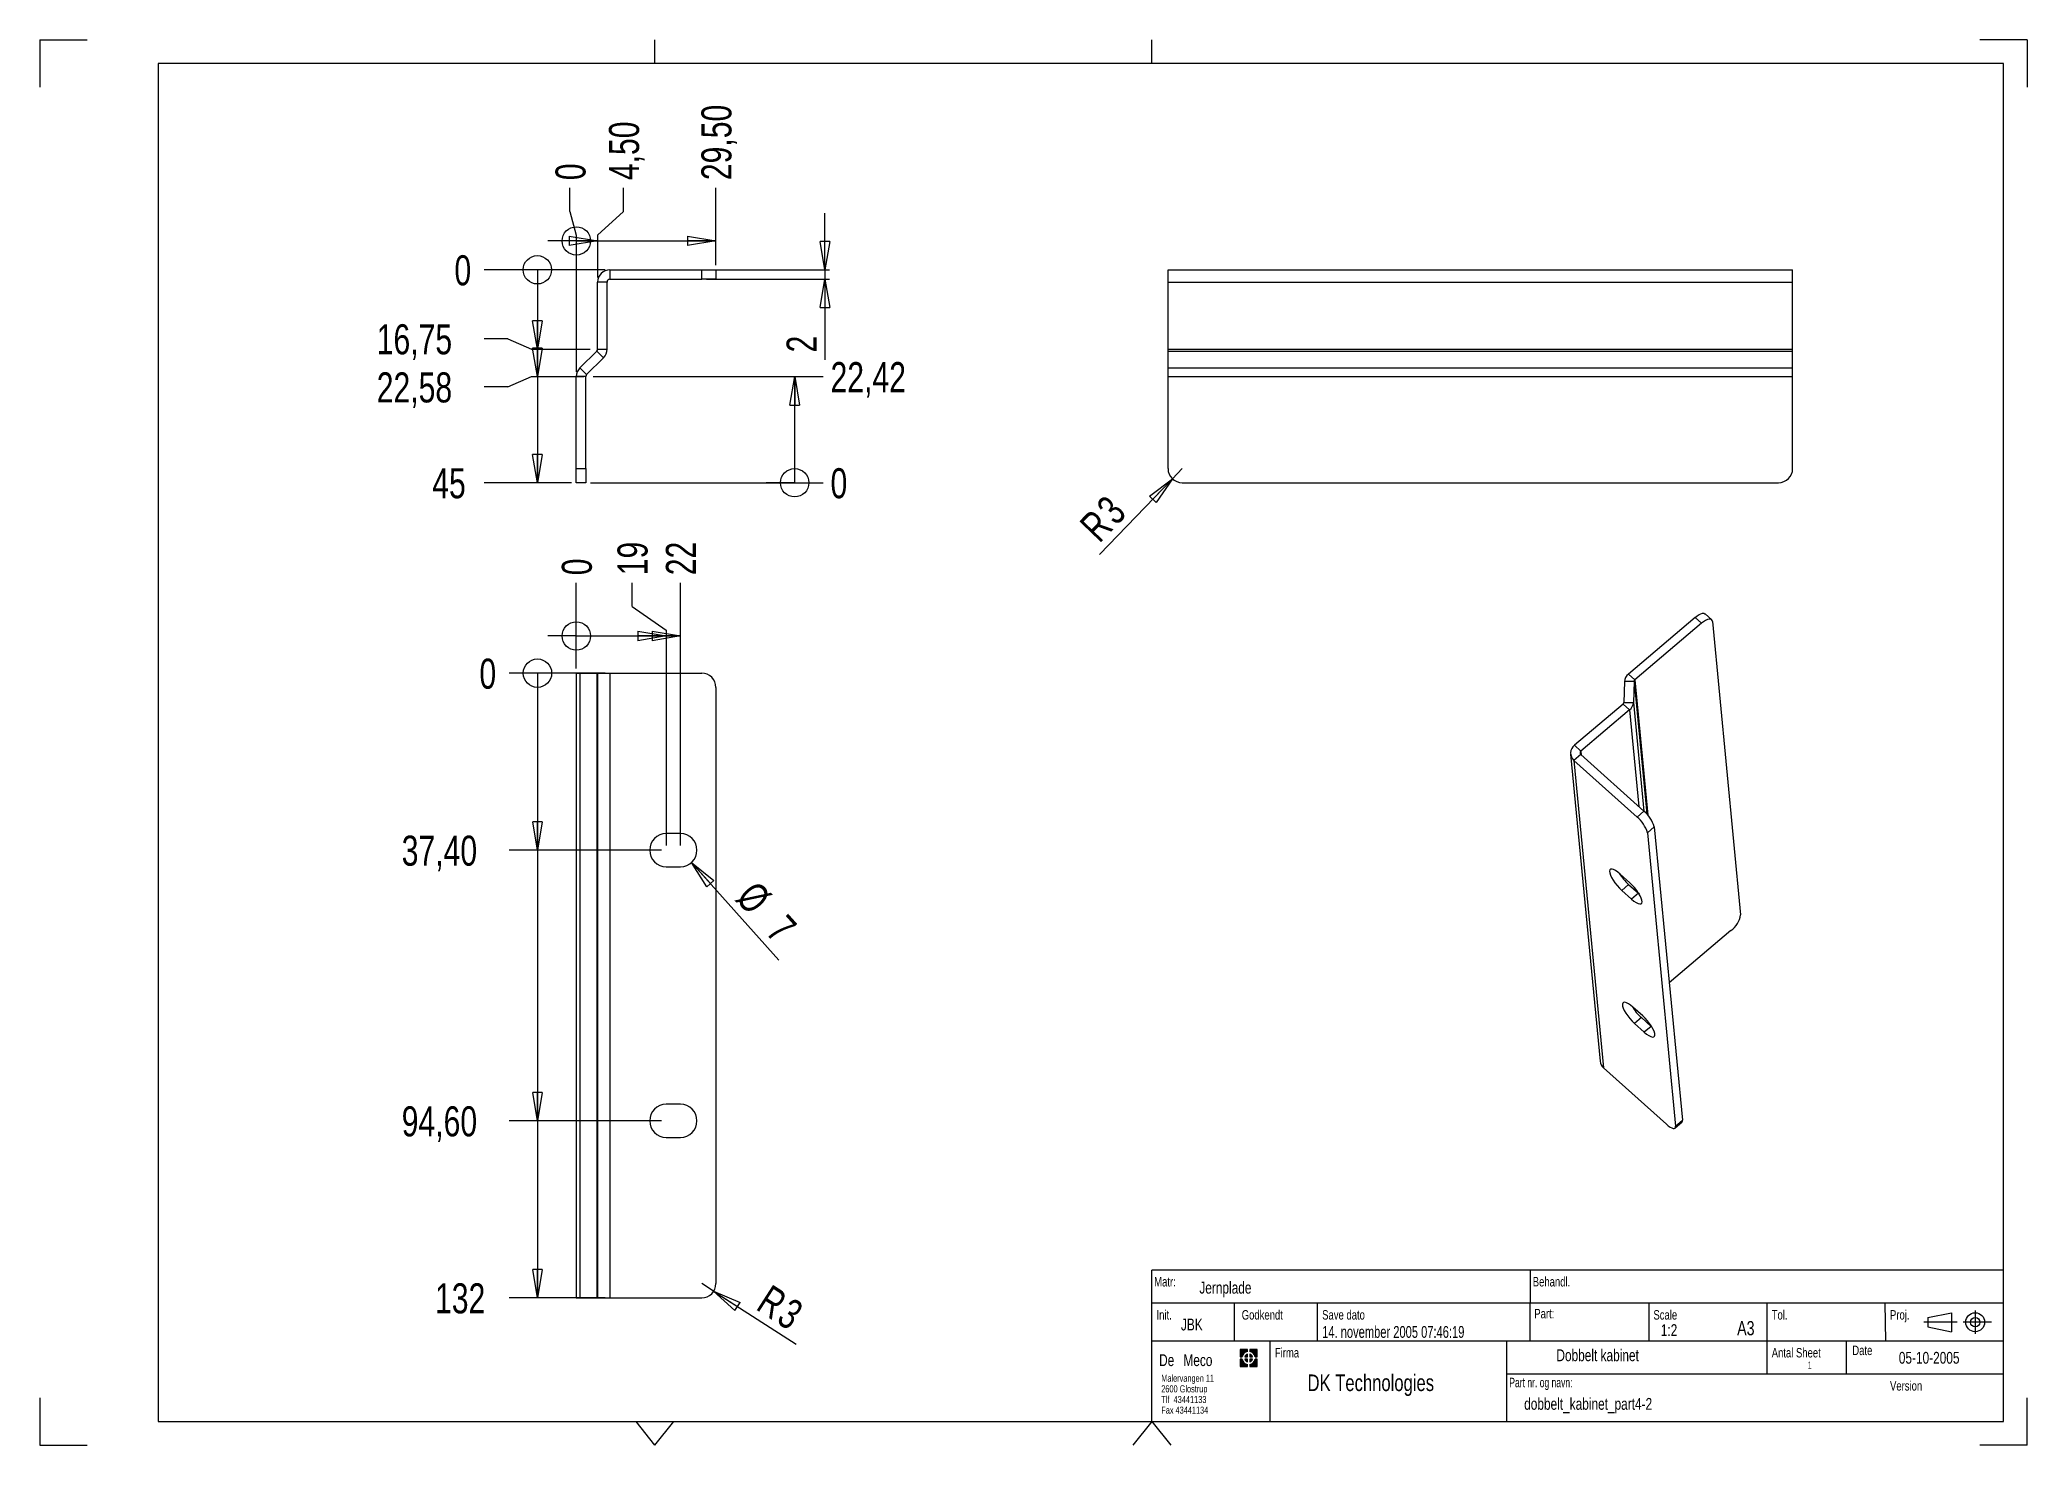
# Model space of a CAD drawing. Extents: x 0 to 420, y 0 to 297.
import ezdxf

# ---------------------------------------------------------------- set-up
doc = ezdxf.new("R2010")
doc.units = 0
doc.layers.get('0').update_dxf_attribs({"linetype": 'CONTINUOUS'})
doc.layers.add('FORMAT', color=7, linetype='CONTINUOUS')
doc.styles.add('SLDTEXTSTYLE0', font='TXT', dxfattribs={"width": 0.75})
doc.styles.add('SLDTEXTSTYLE1', font='TXT', dxfattribs={"width": 0.675})
doc.styles.add('SLDTEXTSTYLE2', font='TXT', dxfattribs={"width": 0.681818})
doc.styles.add('SLDTEXTSTYLE3', font='TXT', dxfattribs={"width": 0.703125})
doc.dimstyles.new('SLDDIMSTYLE0', dxfattribs={"dimtxt": 6.35, "dimasz": 1.998133, "dimexe": 0, "dimexo": 0.0625, "dimgap": 1.5875, "dimtad": 0, "dimtih": 1, "dimtoh": 1, "dimdec": 0, "dimtxsty": 'SLDTEXTSTYLE0', "dimblk1": 'ORIGIN', "dimblk2": 'ORIGIN', "dimsah": 1, "dimcen": 0.09, "dimazin": 3, "dimtfac": 1, "dimtofl": 0, "dimtmove": 0, "dimatfit": 3, "dimtolj": 1, "dimtzin": 12})
doc.dimstyles.new('SLDDIMSTYLE1', dxfattribs={"dimtxt": 6.35, "dimasz": 5.9944, "dimexe": 0, "dimexo": 0.0625, "dimgap": 1.5875, "dimtad": 0, "dimtih": 1, "dimtoh": 1, "dimzin": 12, "dimtxsty": 'SLDTEXTSTYLE0', "dimblk1": 'CLOSED', "dimblk2": 'CLOSED', "dimsah": 1, "dimcen": 0.09, "dimazin": 3, "dimtfac": 1, "dimtofl": 0, "dimtmove": 0, "dimatfit": 3, "dimtolj": 1, "dimtzin": 12})
doc.dimstyles.new('SLDDIMSTYLE2', dxfattribs={"dimtxt": 6.35, "dimasz": 5.9944, "dimexe": 0, "dimexo": 0.0625, "dimgap": 1.5875, "dimtad": 1, "dimtih": 1, "dimtoh": 1, "dimzin": 12, "dimtxsty": 'SLDTEXTSTYLE0', "dimblk1": 'CLOSED', "dimblk2": 'CLOSED', "dimsah": 1, "dimcen": 0.09, "dimazin": 3, "dimtfac": 1, "dimtofl": 0, "dimtmove": 0, "dimatfit": 3, "dimtolj": 1, "dimtzin": 12})
doc.dimstyles.new('SLDDIMSTYLE3', dxfattribs={"dimtxt": 6.35, "dimasz": 5.9944, "dimexe": 0, "dimexo": 0.0625, "dimgap": 1.5875, "dimtad": 1, "dimtih": 1, "dimtoh": 1, "dimzin": 12, "dimtxsty": 'SLDTEXTSTYLE0', "dimblk1": 'CLOSED', "dimblk2": 'CLOSED', "dimsah": 1, "dimcen": 0.09, "dimazin": 3, "dimtfac": 1, "dimtofl": 0, "dimtmove": 0, "dimatfit": 3, "dimtolj": 1, "dimtzin": 12})
doc.dimstyles.new('SLDDIMSTYLE4', dxfattribs={"dimtxt": 6.35, "dimasz": 5.9944, "dimexe": 0, "dimexo": 0.0625, "dimgap": 1.5875, "dimtad": 1, "dimtih": 1, "dimtoh": 1, "dimzin": 12, "dimtxsty": 'SLDTEXTSTYLE0', "dimblk1": 'CLOSED', "dimblk2": 'CLOSED', "dimsah": 1, "dimcen": 0.09, "dimazin": 3, "dimtfac": 1, "dimtofl": 0, "dimtmove": 0, "dimatfit": 3, "dimtolj": 1, "dimtzin": 12})

msp = doc.modelspace()

# ---------------------------------------------------------------- texts
at = {"color": 7, "linetype": 'CONTINUOUS', "attachment_point": 1}
for s, insert, char_height, style in [('Matr:', (235.5, 35.5547), 2, 'SLDTEXTSTYLE0'), ('Jernplade', (245.046, 34.542), 2.5, 'SLDTEXTSTYLE0'), ('Behandl.', (315.5, 35.5547), 2, 'SLDTEXTSTYLE0'), ('Init.', (236, 28.5547), 2, 'SLDTEXTSTYLE0'), ('JBK', (241.153, 26.7635), 2.5, 'SLDTEXTSTYLE0'), ('Godkendt', (254, 28.5547), 2, 'SLDTEXTSTYLE0'), ('Save dato', (271, 28.5547), 2, 'SLDTEXTSTYLE0'), ('14. november 2005 07:46:19', (271, 25.1934), 2.5, 'SLDTEXTSTYLE3'), ('Part:', (315.8315, 28.82), 2, 'SLDTEXTSTYLE0'), ('Scale', (341, 28.5547), 2, 'SLDTEXTSTYLE0'), ('1:2', (342.5627, 25.5751), 2.5, 'SLDTEXTSTYLE0'), ('A3', (358.6904, 26.2391), 3, 'SLDTEXTSTYLE0'), ('Tol.', (366, 28.5547), 2, 'SLDTEXTSTYLE0'), ('Proj.', (391, 28.5547), 2, 'SLDTEXTSTYLE0'), ('Date', (383.0289, 21.0512), 2, 'SLDTEXTSTYLE0'), ('De', (236.5421, 19.2292), 2.5, 'SLDTEXTSTYLE0'), ('Meco', (241.6797, 19.2292), 2.5, 'SLDTEXTSTYLE0'), ('Firma', (261, 20.5547), 2, 'SLDTEXTSTYLE0'), ('Dobbelt kabinet', (320.5, 20.2624), 2.5, 'SLDTEXTSTYLE0'), ('Antal Sheet', (366, 20.5547), 2, 'SLDTEXTSTYLE0'), ('1', (373.5967, 17.6824), 1.5, 'SLDTEXTSTYLE0'), ('05-10-2005', (392.8588, 19.7302), 2.5, 'SLDTEXTSTYLE0'), ('2600 Glostrup', (237, 12.666), 1.5, 'SLDTEXTSTYLE0'), ('Malervangen 11', (237, 14.916), 1.5, 'SLDTEXTSTYLE0'), ('DK Technologies', (267.9112, 14.9526), 3.5, 'SLDTEXTSTYLE0'), ('Part nr. og navn:', (310.5494, 14.2558), 2, 'SLDTEXTSTYLE1'), ('Version', (391, 13.5547), 2, 'SLDTEXTSTYLE0'), ('Tlf  43441133', (237, 10.416), 1.5, 'SLDTEXTSTYLE2'), ('dobbelt_kabinet_part4-2', (313.6893, 9.9933), 2.5, 'SLDTEXTSTYLE0'), ('Fax 43441134', (237, 8.166), 1.5, 'SLDTEXTSTYLE0')]:
    msp.add_mtext(s, dxfattribs=dict(at, insert=insert, char_height=char_height, style=style))

# ---------------------------------------------------------------- blocks, each defined once
blk = doc.blocks.new('_ORIGIN')
at = {"color": 0, "linetype": 'BYBLOCK'}
blk.add_line((0, 0), (-1, 0), dxfattribs=at)
blk.add_circle((0, 0), 0.5, dxfattribs=at)
blk = doc.blocks.new('*D1')
at = {"layer": 'FORMAT'}
blk.add_line((119.5, 163.15), (99.18, 163.15), dxfattribs=at)
at = {"layer": 'FORMAT', "xscale": 5.9944, "yscale": 5.9944}
blk.add_blockref('_ORIGIN', (105.18, 163.15, 0.1), dxfattribs=at)
at = {"layer": 'FORMAT', "insert": (92.91, 166.22), "char_height": 6.35, "attachment_point": 1, "style": 'SLDTEXTSTYLE0'}
blk.add_mtext('0', dxfattribs=at)
blk = doc.blocks.new('_CLOSED')
at = {"color": 0, "linetype": 'BYBLOCK'}
for p, q in [((-1, 0.166667), (0, 0)), ((-1, 0.166667), (-1, -0.166667)), ((0, 0), (-1, -0.166667)), ((0, 0), (-1, 0))]:
    blk.add_line(p, q, dxfattribs=at)
blk = doc.blocks.new('*D3')
at = {"layer": 'FORMAT'}
for p, q in [((105.18, 163.15), (105.18, 125.75)), ((131.4, 125.75), (99.18, 125.75))]:
    blk.add_line(p, q, dxfattribs=at)
at = {"layer": 'FORMAT', "xscale": 5.9944, "yscale": 5.9944, "rotation": 270.0000000000004}
blk.add_blockref('_CLOSED', (105.18, 125.75, 0.1), dxfattribs=at)
at = {"layer": 'FORMAT', "insert": (76.49, 128.82), "char_height": 6.35, "attachment_point": 1, "style": 'SLDTEXTSTYLE0'}
blk.add_mtext('37,40', dxfattribs=at)
blk = doc.blocks.new('*D5')
at = {"layer": 'FORMAT'}
for p, q in [((105.18, 125.75), (105.18, 68.55)), ((131.4, 68.55), (99.18, 68.55))]:
    blk.add_line(p, q, dxfattribs=at)
at = {"layer": 'FORMAT', "xscale": 5.9944, "yscale": 5.9944, "rotation": 270.0000000000004}
blk.add_blockref('_CLOSED', (105.18, 68.55, 0.1), dxfattribs=at)
at = {"layer": 'FORMAT', "insert": (76.49, 71.62), "char_height": 6.35, "attachment_point": 1, "style": 'SLDTEXTSTYLE0'}
blk.add_mtext('94,60', dxfattribs=at)
blk = doc.blocks.new('*D6')
at = {"layer": 'FORMAT'}
for p, q in [((105.18, 68.55), (105.18, 31.15)), ((119.5, 31.15), (99.18, 31.15))]:
    blk.add_line(p, q, dxfattribs=at)
at = {"layer": 'FORMAT', "xscale": 5.9944, "yscale": 5.9944, "rotation": 270.0000000000004}
blk.add_blockref('_CLOSED', (105.18, 31.15, 0.1), dxfattribs=at)
at = {"layer": 'FORMAT', "insert": (83.53, 34.22), "char_height": 6.35, "attachment_point": 1, "style": 'SLDTEXTSTYLE0'}
blk.add_mtext('132', dxfattribs=at)
blk = doc.blocks.new('*D7')
at = {"layer": 'FORMAT'}
blk.add_line((113.39, 164.14), (113.39, 182.26), dxfattribs=at)
at = {"layer": 'FORMAT', "xscale": 5.9944, "yscale": 5.9944}
blk.add_blockref('_ORIGIN', (113.39, 171.01, 0.1), dxfattribs=at)
at = {"layer": 'FORMAT', "insert": (110.32, 183.84), "char_height": 6.35, "attachment_point": 1, "rotation": 90, "style": 'SLDTEXTSTYLE0'}
blk.add_mtext('0', dxfattribs=at)
blk = doc.blocks.new('*D8')
at = {"layer": 'FORMAT'}
for p, q in [((125.16, 177.26), (125.16, 182.26)), ((125.16, 177.26), (132.39, 172.26)), ((132.39, 172.26), (132.39, 126.74)), ((113.39, 171.01), (132.39, 171.01))]:
    blk.add_line(p, q, dxfattribs=at)
at = {"layer": 'FORMAT', "xscale": 5.9944, "yscale": 5.9944}
blk.add_blockref('_CLOSED', (132.39, 171.01, 0.1), dxfattribs=at)
at = {"layer": 'FORMAT', "insert": (122.09, 183.84), "char_height": 6.35, "attachment_point": 1, "rotation": 90, "style": 'SLDTEXTSTYLE0'}
blk.add_mtext('19', dxfattribs=at)
blk = doc.blocks.new('*D9')
at = {"layer": 'FORMAT'}
for p, q in [((135.39, 126.74), (135.39, 182.26)), ((132.39, 171.01), (135.39, 171.01))]:
    blk.add_line(p, q, dxfattribs=at)
at = {"layer": 'FORMAT', "xscale": 5.9944, "yscale": 5.9944}
blk.add_blockref('_CLOSED', (135.39, 171.01, 0.1), dxfattribs=at)
at = {"layer": 'FORMAT', "insert": (132.32, 183.84), "char_height": 6.35, "attachment_point": 1, "rotation": 90, "style": 'SLDTEXTSTYLE0'}
blk.add_mtext('22', dxfattribs=at)
blk = doc.blocks.new('*D10')
at = {"layer": 'FORMAT'}
blk.add_line((137.72, 123.14), (156.17, 102.53), dxfattribs=at)
at = {"layer": 'FORMAT', "xscale": 5.9944, "yscale": 5.9944, "rotation": 131.8299666626643}
blk.add_blockref('_CLOSED', (137.72, 123.14, 22.6), dxfattribs=at)
at = {"layer": 'FORMAT', "char_height": 6.35, "attachment_point": 1, "rotation": 311.83, "style": 'SLDTEXTSTYLE0'}
for s, insert in [('%%c', (151.56, 119.67)), ('7', (157.94, 112.54))]:
    blk.add_mtext(s, dxfattribs=dict(at, insert=insert))
blk = doc.blocks.new('*D11')
at = {"layer": 'FORMAT'}
for q in [(139.89, 34.15), (159.84, 21.34)]:
    blk.add_line((142.41, 32.53), q, dxfattribs=at)
at = {"layer": 'FORMAT', "xscale": 5.9944, "yscale": 5.9944, "rotation": 147.2956078243763}
blk.add_blockref('_CLOSED', (142.41, 32.53, 22.6), dxfattribs=at)
at = {"layer": 'FORMAT', "char_height": 6.35, "attachment_point": 1, "rotation": 327.2956, "style": 'SLDTEXTSTYLE0'}
for s, insert in [('R', (154.52, 34.17)), ('3', (158.84, 31.4))]:
    blk.add_mtext(s, dxfattribs=dict(at, insert=insert))
blk = doc.blocks.new('*D12')
at = {"layer": 'FORMAT'}
blk.add_line((119.5, 248.39), (93.91, 248.39), dxfattribs=at)
at = {"layer": 'FORMAT', "xscale": 5.9944, "yscale": 5.9944}
blk.add_blockref('_ORIGIN', (105.16, 248.39, 0.1), dxfattribs=at)
at = {"layer": 'FORMAT', "insert": (87.63, 251.46), "char_height": 6.35, "attachment_point": 1, "style": 'SLDTEXTSTYLE0'}
blk.add_mtext('0', dxfattribs=at)
blk = doc.blocks.new('*D13')
at = {"layer": 'FORMAT'}
for p, q in [((105.16, 248.39), (105.16, 231.64)), ((98.91, 233.81), (93.91, 233.81)), ((98.91, 233.81), (103.91, 231.64)), ((103.91, 231.64), (116.3, 231.64))]:
    blk.add_line(p, q, dxfattribs=at)
at = {"layer": 'FORMAT', "xscale": 5.9944, "yscale": 5.9944, "rotation": 270.0000000000004}
blk.add_blockref('_CLOSED', (105.16, 231.64, 0.1), dxfattribs=at)
at = {"layer": 'FORMAT', "insert": (71.21, 236.88), "char_height": 6.35, "attachment_point": 1, "style": 'SLDTEXTSTYLE0'}
blk.add_mtext('16,75', dxfattribs=at)
blk = doc.blocks.new('*D14')
at = {"layer": 'FORMAT'}
for p, q in [((105.16, 231.64), (105.16, 225.81)), ((98.91, 223.64), (93.91, 223.64)), ((98.91, 223.64), (103.91, 225.81)), ((103.91, 225.81), (115, 225.81))]:
    blk.add_line(p, q, dxfattribs=at)
at = {"layer": 'FORMAT', "xscale": 5.9944, "yscale": 5.9944, "rotation": 270.0000000000004}
blk.add_blockref('_CLOSED', (105.16, 225.81, 0.1), dxfattribs=at)
at = {"layer": 'FORMAT', "insert": (71.21, 226.71), "char_height": 6.35, "attachment_point": 1, "style": 'SLDTEXTSTYLE0'}
blk.add_mtext('22,58', dxfattribs=at)
blk = doc.blocks.new('*D15')
at = {"layer": 'FORMAT'}
for p, q in [((105.16, 225.81), (105.16, 203.39)), ((112.4, 203.39), (93.91, 203.39))]:
    blk.add_line(p, q, dxfattribs=at)
at = {"layer": 'FORMAT', "xscale": 5.9944, "yscale": 5.9944, "rotation": 270.0000000000004}
blk.add_blockref('_CLOSED', (105.16, 203.39, 0.1), dxfattribs=at)
at = {"layer": 'FORMAT', "insert": (82.94, 206.46), "char_height": 6.35, "attachment_point": 1, "style": 'SLDTEXTSTYLE0'}
blk.add_mtext('45', dxfattribs=at)
blk = doc.blocks.new('*D16')
at = {"layer": 'FORMAT'}
for p, q in [((112.05, 260.74), (112.05, 265.74)), ((112.05, 260.74), (113.39, 255.74)), ((113.39, 255.74), (113.39, 226.8))]:
    blk.add_line(p, q, dxfattribs=at)
at = {"layer": 'FORMAT', "xscale": 5.9944, "yscale": 5.9944}
blk.add_blockref('_ORIGIN', (113.39, 254.49, 0.1), dxfattribs=at)
at = {"layer": 'FORMAT', "insert": (108.98, 267.33), "char_height": 6.35, "attachment_point": 1, "rotation": 90, "style": 'SLDTEXTSTYLE0'}
blk.add_mtext('0', dxfattribs=at)
blk = doc.blocks.new('*D17')
at = {"layer": 'FORMAT'}
for p, q in [((123.37, 260.74), (123.37, 265.74)), ((123.37, 260.74), (117.89, 255.74)), ((113.39, 254.49), (117.89, 254.49)), ((117.89, 255.74), (117.89, 246.78))]:
    blk.add_line(p, q, dxfattribs=at)
at = {"layer": 'FORMAT', "xscale": 5.9944, "yscale": 5.9944}
blk.add_blockref('_CLOSED', (117.89, 254.49, 0.1), dxfattribs=at)
at = {"layer": 'FORMAT', "insert": (120.3, 267.33), "char_height": 6.35, "attachment_point": 1, "rotation": 90, "style": 'SLDTEXTSTYLE0'}
blk.add_mtext('4,50', dxfattribs=at)
blk = doc.blocks.new('*D18')
at = {"layer": 'FORMAT'}
for p, q in [((142.89, 249.38), (142.89, 265.74)), ((117.89, 254.49), (142.89, 254.49))]:
    blk.add_line(p, q, dxfattribs=at)
at = {"layer": 'FORMAT', "xscale": 5.9944, "yscale": 5.9944}
blk.add_blockref('_CLOSED', (142.89, 254.49, 0.1), dxfattribs=at)
at = {"layer": 'FORMAT', "insert": (139.82, 267.33), "char_height": 6.35, "attachment_point": 1, "rotation": 90, "style": 'SLDTEXTSTYLE0'}
blk.add_mtext('29,50', dxfattribs=at)
blk = doc.blocks.new('*D19')
at = {"layer": 'FORMAT'}
blk.add_line((116.38, 203.39), (165.52, 203.39), dxfattribs=at)
at = {"layer": 'FORMAT', "xscale": 5.9944, "yscale": 5.9944}
blk.add_blockref('_ORIGIN', (159.53, 203.39, 0.1), dxfattribs=at)
at = {"layer": 'FORMAT', "insert": (167.11, 206.46), "char_height": 6.35, "attachment_point": 1, "style": 'SLDTEXTSTYLE0'}
blk.add_mtext('0', dxfattribs=at)
blk = doc.blocks.new('*D20')
at = {"layer": 'FORMAT'}
for p, q in [((116.98, 225.81), (165.52, 225.81)), ((159.53, 203.39), (159.53, 225.81))]:
    blk.add_line(p, q, dxfattribs=at)
at = {"layer": 'FORMAT', "xscale": 5.9944, "yscale": 5.9944, "rotation": 90.0000000000004}
blk.add_blockref('_CLOSED', (159.53, 225.81, 0.1), dxfattribs=at)
at = {"layer": 'FORMAT', "insert": (167.11, 228.88), "char_height": 6.35, "attachment_point": 1, "style": 'SLDTEXTSTYLE0'}
blk.add_mtext('22,42', dxfattribs=at)
blk = doc.blocks.new('*D21')
at = {"layer": 'FORMAT'}
for p, q in [((165.93, 248.39), (165.93, 260.38)), ((140.88, 248.39), (166.92, 248.39)), ((165.93, 248.39), (165.93, 246.39)), ((140.88, 246.39), (166.92, 246.39)), ((165.93, 246.39), (165.93, 229.34))]:
    blk.add_line(p, q, dxfattribs=at)
at = {"layer": 'FORMAT', "xscale": 5.9944, "yscale": 5.9944}
for p, rotation in [((165.93, 248.39, 0.1), 270.0000000000004), ((165.93, 246.39, 0.1), 90.0000000000004)]:
    blk.add_blockref('_CLOSED', p, dxfattribs=dict(at, rotation=rotation))
at = {"layer": 'FORMAT', "insert": (157.82, 230.93), "char_height": 6.35, "attachment_point": 1, "rotation": 90, "style": 'SLDTEXTSTYLE0'}
blk.add_mtext('2', dxfattribs=at)
blk = doc.blocks.new('*D22')
at = {"layer": 'FORMAT'}
for q in [(241.43, 206.39), (223.97, 188.2)]:
    blk.add_line((239.35, 204.22), q, dxfattribs=at)
at = {"layer": 'FORMAT', "xscale": 5.9944, "yscale": 5.9944, "rotation": 46.18033784916314}
blk.add_blockref('_CLOSED', (239.35, 204.22, 14.6), dxfattribs=at)
at = {"layer": 'FORMAT', "char_height": 6.35, "attachment_point": 1, "rotation": 46.1803, "style": 'SLDTEXTSTYLE0'}
for s, insert in [('3', (222.89, 198.56)), ('R', (219.34, 194.85))]:
    blk.add_mtext(s, dxfattribs=dict(at, insert=insert))

# ---------------------------------------------------------------- dimensions: what is measured, and where the dimension line sits
at = {"layer": 'FORMAT'}
for feature_location, offset, dtype, origin, dimstyle, override, picture, middle in [((142.8891, 248.3879, 0.1), (0, 17.3551), 1, (113.3891, 225.8109, 0.1), 'SLDDIMSTYLE1', {"dimtxt": 6.35, "dimasz": 5.9944, "dimexe": 0.9906, "dimexo": 0.9906, "dimgap": 1.524, "dimtad": 0, "dimtih": 1, "dimtoh": 1, "dimlfac": 2, "dimzin": 12, "dimtzin": 12}, '*D18', (142.8891, 271.2889, 0.4)), ((117.8891, 245.7879, 0.1), (5.4829, 19.9551), 1, (113.3891, 225.8109, 0.1), 'SLDDIMSTYLE1', {"dimtxt": 6.35, "dimasz": 5.9944, "dimexe": 0.9906, "dimexo": 0.9906, "dimgap": 1.524, "dimtad": 0, "dimtih": 1, "dimtoh": 1, "dimlfac": 2, "dimzin": 12, "dimtzin": 12}, '*D17', (123.3719, 268.9076, 0.4)), ((113.3890857786, 225.8109221545, 0.1), (-1.3393147814, 39.9320257575), 1, (113.3890857786, 225.8109221545, 0.1), 'SLDDIMSTYLE0', {"dimtxt": 6.35, "dimasz": 5.9944, "dimexe": 0.9906, "dimexo": 0.9906, "dimgap": 1.524, "dimtad": 0, "dimtih": 1, "dimtoh": 1, "dimlfac": 2, "dimzin": 8, "dimtzin": 12}, '*D16', (112.0497709972, 268.509960412, 0.4)), ((117.2891, 231.6364, 0.1), (-23.3831, 2.17), 0, (120.4891, 248.3879, 0.1), 'SLDDIMSTYLE1', {"dimtxt": 6.35, "dimasz": 5.9944, "dimexe": 0.9906, "dimexo": 0.9906, "dimgap": 1.524, "dimtad": 0, "dimtih": 1, "dimtoh": 1, "dimlfac": 2, "dimzin": 12, "dimtzin": 12}, '*D13', (85.1906, 233.8064, 0.4)), ((115.9891, 225.8109, 0.1), (-22.0831, -2.17), 0, (120.4891, 248.3879, 0.1), 'SLDDIMSTYLE1', {"dimtxt": 6.35, "dimasz": 5.9944, "dimexe": 0.9906, "dimexo": 0.9906, "dimgap": 1.524, "dimtad": 0, "dimtih": 1, "dimtoh": 1, "dimlfac": 2, "dimzin": 12, "dimtzin": 12}, '*D14', (83.5714, 223.6409, 0.4)), ((113.3891, 203.3879, 0.1), (-19.4831, 0), 0, (120.4891, 248.3879, 0.1), 'SLDDIMSTYLE1', {"dimtxt": 6.35, "dimasz": 5.9944, "dimexe": 0.9906, "dimexo": 0.9906, "dimgap": 1.524, "dimtad": 0, "dimtih": 1, "dimtoh": 1, "dimlfac": 2, "dimzin": 12, "dimtzin": 12}, '*D15', (88.7577, 203.3879, 0.4)), ((120.4890857786, 248.3878774167, 0.1), (-26.5831026075, 0), 0, (120.4890857786, 248.3878774167, 0.1), 'SLDDIMSTYLE0', {"dimtxt": 6.35, "dimasz": 5.9944, "dimexe": 0.9906, "dimexo": 0.9906, "dimgap": 1.524, "dimtad": 0, "dimtih": 1, "dimtoh": 1, "dimlfac": 2, "dimzin": 8, "dimtzin": 12}, '*D12', (91.1389706711, 248.3878774167, 0.4)), ((115.9891, 225.8109, 0.1), (49.5354, 0), 0, (115.3891, 203.3879, 0.1), 'SLDDIMSTYLE1', {"dimtxt": 6.35, "dimasz": 5.9944, "dimexe": 0.9906, "dimexo": 0.9906, "dimgap": 1.524, "dimtad": 0, "dimtih": 1, "dimtoh": 1, "dimlfac": 2, "dimzin": 12, "dimtzin": 12}, '*D20', (176.652, 225.8109, 0.4)), ((115.3890857786, 203.3878774167, 0.1), (50.135381273, 0), 0, (115.3890857786, 203.3878774167, 0.1), 'SLDDIMSTYLE0', {"dimtxt": 6.35, "dimasz": 5.9944, "dimexe": 0.9906, "dimexo": 0.9906, "dimgap": 1.524, "dimtad": 0, "dimtih": 1, "dimtoh": 1, "dimlfac": 2, "dimzin": 8, "dimtzin": 12}, '*D19', (168.2914795516, 203.3878774167, 0.4)), ((132.3891, 125.7499, 0.1), (-7.2287, 56.5073), 1, (113.3891, 163.1499, 0.1), 'SLDDIMSTYLE1', {"dimtxt": 6.35, "dimasz": 5.9944, "dimexe": 0.9906, "dimexo": 0.9906, "dimgap": 1.524, "dimtad": 0, "dimtih": 1, "dimtoh": 1, "dimlfac": 2, "dimzin": 12, "dimtzin": 12}, '*D8', (125.1604, 187.7984, 0.4)), ((135.3891, 125.7499, 0.1), (0, 56.5073), 1, (113.3891, 163.1499, 0.1), 'SLDDIMSTYLE1', {"dimtxt": 6.35, "dimasz": 5.9944, "dimexe": 0.9906, "dimexo": 0.9906, "dimgap": 1.524, "dimtad": 0, "dimtih": 1, "dimtoh": 1, "dimlfac": 2, "dimzin": 12, "dimtzin": 12}, '*D9', (135.3891, 187.8032, 0.4)), ((113.3890857786, 163.1499263389, 0.1), (0, 19.1073224925), 1, (113.3890857786, 163.1499263389, 0.1), 'SLDDIMSTYLE0', {"dimtxt": 6.35, "dimasz": 5.9944, "dimexe": 0.9906, "dimexo": 0.9906, "dimgap": 1.524, "dimtad": 0, "dimtih": 1, "dimtoh": 1, "dimlfac": 2, "dimzin": 8, "dimtzin": 12}, '*D7', (113.3890857786, 185.0242613314, 0.4)), ((120.4890857786, 163.1499263389, 0.1), (-21.30568749, 0), 0, (120.4890857786, 163.1499263389, 0.1), 'SLDDIMSTYLE0', {"dimtxt": 6.35, "dimasz": 5.9944, "dimexe": 0.9906, "dimexo": 0.9906, "dimgap": 1.524, "dimtad": 0, "dimtih": 1, "dimtoh": 1, "dimlfac": 2, "dimzin": 8, "dimtzin": 12}, '*D1', (96.4163857885, 163.1499263389, 0.4)), ((132.3891, 125.7499, 0.1), (-33.2057, 0), 0, (120.4891, 163.1499, 0.1), 'SLDDIMSTYLE1', {"dimtxt": 6.35, "dimasz": 5.9944, "dimexe": 0.9906, "dimexo": 0.9906, "dimgap": 1.524, "dimtad": 0, "dimtih": 1, "dimtoh": 1, "dimlfac": 2, "dimzin": 12, "dimtzin": 12}, '*D3', (90.4871, 125.7499, 0.4)), ((132.3891, 68.5499, 0.1), (-33.2057, 0), 0, (120.4891, 163.1499, 0.1), 'SLDDIMSTYLE1', {"dimtxt": 6.35, "dimasz": 5.9944, "dimexe": 0.9906, "dimexo": 0.9906, "dimgap": 1.524, "dimtad": 0, "dimtih": 1, "dimtoh": 1, "dimlfac": 2, "dimzin": 12, "dimtzin": 12}, '*D5', (88.8821, 68.5499, 0.4)), ((120.4891, 31.1499, 0.1), (-21.3057, 0), 0, (120.4891, 163.1499, 0.1), 'SLDDIMSTYLE1', {"dimtxt": 6.35, "dimasz": 5.9944, "dimexe": 0.9906, "dimexo": 0.9906, "dimgap": 1.524, "dimtad": 0, "dimtih": 1, "dimtoh": 1, "dimlfac": 2, "dimzin": 12, "dimtzin": 12}, '*D6', (91.2824, 31.1499, 0.4))]:
    dim = msp.add_ordinate_dim(feature_location=feature_location, offset=offset, dtype=dtype, origin=origin, dimstyle=dimstyle, override=override, dxfattribs=at)
    dim.commit()
    dim.dimension.update_dxf_attribs({"geometry": picture, "text_midpoint": middle})
dim = msp.add_linear_dim(base=(165.9309, 246.3879), p1=(139.8891, 248.3879), p2=(139.8891, 246.3879), angle=90, dimstyle='SLDDIMSTYLE4', override={"dimtxt": 6.35, "dimasz": 5.9944, "dimexe": 0.9906, "dimexo": 0.9906, "dimgap": 1.524, "dimtad": 1, "dimtih": 0, "dimtoh": 0, "dimlfac": 2, "dimzin": 12, "dimtzin": 12}, dxfattribs=at)
dim.commit()
dim.dimension.update_dxf_attribs({"geometry": '*D21', "text_midpoint": (165.9309, 233.2727), "dimtype": 160})
for center, mpoint, picture, middle in [((241.4261, 206.3879), (239.349, 204.2233), '*D22', (228.0414, 192.44)), ((139.8891, 34.1499), (142.4135, 32.529), '*D11', (154.937, 24.4877))]:
    dim = msp.add_radius_dim(center=center, mpoint=mpoint, dimstyle='SLDDIMSTYLE3', override={"dimtxt": 6.35, "dimasz": 5.9944, "dimexe": 0.9906, "dimexo": 0.9906, "dimgap": 1.524, "dimtad": 1, "dimtih": 0, "dimtoh": 0, "dimlfac": 2, "dimzin": 12, "dimtzin": 12}, dxfattribs=at)
    dim.commit()
    dim.dimension.update_dxf_attribs({"geometry": picture, "text_midpoint": middle, "dimtype": 164})
dim = msp.add_diameter_dim_2p(p1=(133.0549, 128.3579), p2=(137.7233, 123.142), dimstyle='SLDDIMSTYLE2', override={"dimtxt": 6.35, "dimasz": 5.9944, "dimexe": 0.9906, "dimexo": 0.9906, "dimgap": 1.524, "dimtad": 1, "dimtih": 0, "dimtoh": 0, "dimlfac": 2, "dimzin": 12, "dimtzin": 12}, dxfattribs=at)
dim.commit()
dim.dimension.update_dxf_attribs({"geometry": '*D10', "text_midpoint": (150.7133, 108.6287), "dimtype": 163})

# ---------------------------------------------------------------- linework, layer by layer
at = {"color": 7, "linetype": 'CONTINUOUS'}
for p, q in [((0, 297), (0, 287)), ((0, 297), (10, 297)), ((130, 292), (130, 297)), ((235, 292), (235, 297)), ((420, 297), (410, 297)), ((420, 297), (420, 287)), ((25, 292), (25, 5)), ((415, 292), (25, 292)), ((415, 5), (415, 292)), ((120.4891, 248.3879), (120.4891, 246.3879)), ((120.4891, 248.3879), (139.8891, 248.3879)), ((139.8891, 246.3879), (139.8891, 248.3879)), ((139.8891, 248.3879), (142.8891, 248.3879)), ((142.8891, 248.3879), (142.8891, 246.3879)), ((238.4261, 248.3879), (370.4261, 248.3879)), ((238.4261, 245.7879), (238.4261, 248.3879)), ((370.4261, 245.7879), (370.4261, 248.3879)), ((119.8891, 245.7879), (117.8891, 245.7879)), ((117.8891, 231.6364), (117.8891, 245.7879)), ((119.8891, 231.6364), (119.8891, 245.7879)), ((120.4891, 246.3879), (139.8891, 246.3879)), ((142.8891, 246.3879), (139.8891, 246.3879)), ((238.4261, 245.7879), (370.4261, 245.7879)), ((238.4261, 231.6364), (238.4261, 245.7879)), ((370.4261, 231.6364), (370.4261, 245.7879)), ((114.1506, 227.6494), (117.7133, 231.2121)), ((119.1276, 229.7979), (117.7133, 231.2121)), ((117.8891, 231.6364), (119.8891, 231.6364)), ((238.4261, 231.2121), (238.4261, 231.6364)), ((238.4261, 231.6364), (370.4261, 231.6364)), ((238.4261, 227.6494), (238.4261, 231.2121)), ((238.4261, 231.2121), (370.4261, 231.2121)), ((370.4261, 231.2121), (370.4261, 231.6364)), ((370.4261, 227.6494), (370.4261, 231.2121)), ((114.1506, 227.6494), (115.5648, 226.2352)), ((115.5648, 226.2352), (119.1276, 229.7979)), ((238.4261, 227.6494), (370.4261, 227.6494)), ((238.4261, 225.8109), (238.4261, 227.6494)), ((370.4261, 225.8109), (370.4261, 227.6494)), ((115.3891, 225.8109), (113.3891, 225.8109)), ((113.3891, 206.3879), (113.3891, 225.8109)), ((115.3891, 206.3879), (115.3891, 225.8109)), ((238.4261, 206.3879), (238.4261, 225.8109)), ((238.4261, 225.8109), (370.4261, 225.8109)), ((370.4261, 206.3879), (370.4261, 225.8109)), ((113.3891, 206.3879), (115.3891, 206.3879)), ((113.3891, 203.3879), (113.3891, 206.3879)), ((115.3891, 206.3879), (115.3891, 203.3879)), ((115.3891, 203.3879), (113.3891, 203.3879)), ((241.4261, 203.3879), (367.4261, 203.3879)), ((349.7999, 174.9236), (335.7118, 162.9733)), ((351.1735, 173.6915), (337.0854, 161.7412)), ((351.1735, 173.6915), (349.7999, 174.9236)), ((353.318, 174.4491), (351.9444, 175.6813)), ((353.4908, 174.0617), (359.4256, 112.0885)), ((113.3891, 163.1499), (113.3891, 31.1499)), ((113.3891, 163.1499), (114.1506, 163.1499)), ((114.1506, 163.1499), (114.1506, 31.1499)), ((114.1506, 163.1499), (117.7133, 163.1499)), ((117.7133, 163.1499), (117.7133, 31.1499)), ((117.7133, 163.1499), (117.8891, 163.1499)), ((117.8891, 163.1499), (117.8891, 31.1499)), ((117.8891, 163.1499), (120.4891, 163.1499)), ((120.4891, 163.1499), (120.4891, 31.1499)), ((120.4891, 163.1499), (139.8891, 163.1499)), ((142.8891, 160.1499), (142.8891, 34.1499)), ((334.9013, 161.373), (334.764, 156.9861)), ((336.8984, 161.3719), (334.9013, 161.373)), ((335.7118, 162.9733), (337.0854, 161.7412)), ((336.8984, 161.3719), (336.761, 156.985)), ((336.8984, 161.3719), (339.5768, 133.4027)), ((337.0854, 161.7412), (339.8262, 133.1207)), ((334.577, 156.6168), (324.3125, 147.9099)), ((335.9505, 155.3847), (334.577, 156.6168)), ((334.764, 156.9861), (336.761, 156.985)), ((336.761, 156.985), (338.9612, 134.0102)), ((335.9505, 155.3847), (325.6861, 146.6778)), ((335.9505, 155.3847), (337.9069, 134.956)), ((324.3125, 147.9099), (325.6861, 146.6778)), ((323.51, 146.0603), (329.7273, 81.1359)), ((325.6629, 145.939), (324.2123, 144.7084)), ((324.2123, 144.7084), (330.4296, 79.7841)), ((324.2123, 144.7084), (337.536, 132.7569)), ((325.6629, 145.939), (338.9866, 133.9874)), ((325.6861, 146.6778), (325.7656, 145.8469)), ((337.536, 132.7569), (338.9866, 133.9874)), ((341.1883, 130.6637), (339.7377, 129.4331)), ((341.1883, 130.6637), (347.1231, 68.6904)), ((135.3891, 129.2499), (132.3891, 129.2499)), ((339.7377, 129.4331), (345.6724, 67.4599)), ((132.3891, 122.2499), (135.3891, 122.2499)), ((336.0422, 118.8554), (333.9818, 120.7036)), ((335.7622, 118.4911), (334.3115, 117.2606)), ((335.7622, 118.4911), (337.8225, 116.6429)), ((334.3115, 117.2606), (336.3719, 115.4124)), ((337.8225, 116.6429), (336.3719, 115.4124)), ((337.8225, 116.6429), (338.0074, 116.4818)), ((357.3909, 108.7671), (344.3449, 97.7008)), ((338.7364, 90.7215), (336.676, 92.5697)), ((338.4564, 90.3572), (337.0057, 89.1267)), ((337.0057, 89.1267), (339.0661, 87.2785)), ((338.4564, 90.3572), (340.5167, 88.509)), ((340.5167, 88.509), (339.0661, 87.2785)), ((340.3376, 88.9077), (340.2012, 88.792)), ((340.5167, 88.509), (340.7016, 88.3479)), ((330.4296, 79.7841), (343.7533, 67.8325)), ((135.3891, 72.0499), (132.3891, 72.0499)), ((345.5527, 67.0203), (347.0033, 68.2508)), ((345.6724, 67.4599), (347.1231, 68.6904)), ((132.3891, 65.0499), (135.3891, 65.0499)), ((235, 5), (235, 37)), ((415, 37), (235, 37)), ((314.9415, 37), (314.9415, 30)), ((113.3891, 31.1499), (114.1506, 31.1499)), ((114.1506, 31.1499), (117.7133, 31.1499)), ((117.7133, 31.1499), (117.8891, 31.1499)), ((117.8891, 31.1499), (120.4891, 31.1499)), ((120.4891, 31.1499), (139.8891, 31.1499)), ((415, 30), (235, 30)), ((252.5, 22), (252.5, 30)), ((270, 22), (270, 30)), ((314.9415, 22), (314.9415, 30)), ((340, 30), (340, 22)), ((365, 30), (365, 15)), ((390.0835, 22), (390, 30)), ((405.1996, 26), (398.1524, 26)), ((399, 27), (404, 28)), ((399, 27), (399, 25)), ((404, 28), (404, 24)), ((412.4163, 26), (406.4589, 26)), ((409, 28.4573), (409, 23.5669)), ((415, 22), (235, 22)), ((260, 5), (260, 22)), ((310, 5), (310, 22)), ((381.7417, 22), (381.7417, 15)), ((399, 25), (404, 24)), ((255.1997, 20.2343), (253.6647, 20.2343)), ((253.6647, 20.2343), (253.6647, 18.6993)), ((253.6647, 18.6993), (254.09, 18.6993)), ((253.6647, 18.1693), (253.6647, 16.6343)), ((254.09, 18.1693), (253.6647, 18.1693)), ((253.7147, 20.1843), (253.7147, 18.7493)), ((255.1497, 20.1843), (253.7147, 20.1843)), ((253.7147, 18.7493), (254.0493, 18.7493)), ((253.7147, 18.1193), (253.7147, 16.6843)), ((254.0493, 18.1193), (253.7147, 18.1193)), ((254.1407, 19.0962), (253.7432, 18.7848)), ((253.7432, 18.7848), (254.0303, 18.7937)), ((254.7371, 19.7387), (253.7498, 19.4473)), ((253.7498, 19.4473), (254.6664, 19.6769)), ((254.6664, 19.6769), (253.7498, 19.2463)), ((253.7498, 19.4473), (254.6664, 19.6769)), ((253.7498, 19.2463), (254.5582, 19.6018)), ((253.7498, 19.2463), (254.5582, 19.6018)), ((254.5582, 19.6018), (253.7498, 19.4473)), ((254.4235, 19.5002), (253.7498, 19.2463)), ((254.4235, 19.5002), (253.7542, 18.9615)), ((253.7542, 18.9615), (254.302, 19.3832)), ((253.7542, 18.9615), (254.302, 19.3832)), ((254.1407, 19.0962), (253.7542, 18.9615)), ((254.5582, 19.6018), (253.7564, 19.1072)), ((253.7564, 19.1072), (254.4235, 19.5002)), ((253.7564, 19.1072), (254.4235, 19.5002)), ((254.302, 19.3832), (253.7564, 19.1072)), ((255.1037, 19.8734), (253.7608, 19.6747)), ((253.7608, 19.6747), (255.1497, 19.8497)), ((255.1497, 19.8497), (253.7608, 19.6747)), ((253.7608, 19.6747), (255.1497, 19.8497)), ((253.7608, 19.6747), (254.8674, 19.7807)), ((253.7608, 19.6747), (254.8674, 19.7807)), ((254.8674, 19.7807), (253.7608, 19.6747)), ((254.7371, 19.7387), (253.7608, 19.6747)), ((254.302, 19.3832), (253.7653, 18.8444)), ((253.7653, 18.8444), (254.1407, 19.0962)), ((253.7653, 18.8444), (254.1407, 19.0962)), ((254.0303, 18.7937), (253.7653, 18.8444)), ((254.8674, 19.7807), (253.7675, 19.6129)), ((253.7675, 19.6129), (254.7371, 19.7387)), ((253.7675, 19.6129), (254.7371, 19.7387)), ((254.6664, 19.6769), (253.7675, 19.6129)), ((255.1037, 20.1251), (253.7697, 19.8602)), ((253.7697, 19.8602), (255.1037, 19.8734)), ((253.7697, 19.8602), (255.1037, 19.8734)), ((255.1037, 19.8734), (253.7697, 19.8602)), ((253.7697, 19.8602), (255.1037, 19.8734)), ((255.1037, 19.8734), (253.7697, 19.8602)), ((253.7697, 19.8602), (255.1037, 19.8734)), ((255.1497, 19.8497), (253.7697, 19.8602)), ((253.7805, 16.7459), (253.7739, 18.0733)), ((253.7739, 18.0733), (254.0388, 16.7393)), ((253.7763, 20.1185), (255.1037, 20.1251)), ((255.1037, 19.8734), (253.7763, 20.1185)), ((254.0256, 18.0733), (253.7805, 16.7459)), ((254.0388, 16.7393), (254.0256, 18.0733)), ((254.0256, 18.0733), (254.2243, 16.7304)), ((254.0388, 16.7393), (254.0256, 18.0733)), ((254.0256, 18.0733), (254.0388, 16.7393)), ((254.0388, 16.7393), (254.0256, 18.0733)), ((254.0256, 18.0733), (254.0388, 16.7393)), ((254.0388, 16.7393), (254.0256, 18.0733)), ((254.0493, 18.1193), (254.0388, 16.7393)), ((254.2243, 16.7304), (254.0493, 18.1193)), ((254.0493, 18.1193), (254.2243, 16.7304)), ((254.2243, 16.7304), (254.0493, 18.1193)), ((254.2243, 16.7304), (254.1183, 17.837)), ((254.1183, 17.837), (254.2243, 16.7304)), ((254.2243, 16.7304), (254.1183, 17.837)), ((254.1183, 17.837), (254.2861, 16.7371)), ((254.2861, 16.7371), (254.1603, 17.7067)), ((254.1603, 17.7067), (254.4517, 16.7194)), ((254.2861, 16.7371), (254.1603, 17.7067)), ((254.1603, 17.7067), (254.2243, 16.7304)), ((254.4517, 16.7194), (254.2221, 17.636)), ((254.2221, 17.636), (254.6527, 16.7194)), ((254.4517, 16.7194), (254.2221, 17.636)), ((254.2221, 17.636), (254.2861, 16.7371)), ((254.6527, 16.7194), (254.2972, 17.5278)), ((254.2972, 17.5278), (254.7918, 16.726)), ((254.6527, 16.7194), (254.2972, 17.5278)), ((254.2972, 17.5278), (254.4517, 16.7194)), ((254.7918, 16.726), (254.3987, 17.3931)), ((254.3987, 17.3931), (254.9375, 16.7238)), ((254.7918, 16.726), (254.3987, 17.3931)), ((254.3987, 17.3931), (254.6527, 16.7194)), ((254.9375, 16.7238), (254.5158, 17.2716)), ((254.5158, 17.2716), (255.0545, 16.7349)), ((254.9375, 16.7238), (254.5158, 17.2716)), ((254.5158, 17.2716), (254.7918, 16.726)), ((254.6571, 18.6993), (255.1997, 18.6993)), ((255.1997, 18.1693), (254.6571, 18.1693)), ((254.7293, 18.7493), (255.1497, 18.7493)), ((255.1497, 18.1193), (254.7293, 18.1193)), ((255.117, 18.8798), (254.7967, 18.776)), ((254.7967, 18.776), (255.1082, 18.7848)), ((254.9221, 17.9165), (254.8006, 18.0844)), ((254.8006, 18.0844), (255.0126, 17.8436)), ((255.0545, 16.7349), (254.8028, 17.1103)), ((254.8028, 17.1103), (255.1142, 16.7128)), ((255.0545, 16.7349), (254.8028, 17.1103)), ((254.8028, 17.1103), (254.9375, 16.7238)), ((255.1148, 18.9526), (254.8365, 18.8246)), ((254.8365, 18.8246), (255.117, 18.8798)), ((254.8365, 18.8246), (255.117, 18.8798)), ((255.1082, 18.7848), (254.8365, 18.8246)), ((255.1148, 19.0984), (254.874, 18.8864)), ((254.874, 18.8864), (255.1148, 18.9526)), ((254.874, 18.8864), (255.1148, 18.9526)), ((255.117, 18.8798), (254.874, 18.8864)), ((254.9463, 18.0844), (254.9221, 17.9165)), ((255.0126, 17.8436), (254.9463, 18.0844)), ((254.9463, 18.0844), (255.0744, 17.8061)), ((255.0126, 17.8436), (254.9463, 18.0844)), ((254.9469, 18.9769), (255.1148, 19.0984)), ((255.1148, 18.9526), (254.9469, 18.9769)), ((255.0192, 18.0866), (255.0126, 17.8436)), ((255.0744, 17.8061), (255.0192, 18.0866)), ((255.0192, 18.0866), (255.123, 17.7663)), ((255.0744, 17.8061), (255.0192, 18.0866)), ((255.1053, 16.9999), (255.0545, 16.7349)), ((255.1142, 18.0778), (255.0744, 17.8061)), ((255.1142, 16.7128), (255.1053, 16.9999)), ((255.123, 17.7663), (255.1142, 18.0778)), ((255.1497, 19.8497), (255.1497, 20.1843)), ((255.1497, 18.7493), (255.1497, 19.1697)), ((255.1497, 17.6989), (255.1497, 18.1193)), ((255.1497, 16.6843), (255.1497, 17.0189)), ((255.1997, 19.809), (255.1997, 20.2343)), ((255.1997, 18.6993), (255.1997, 19.2419)), ((255.1997, 17.6267), (255.1997, 18.1693)), ((255.1997, 16.6343), (255.1997, 17.0596)), ((255.7297, 20.2343), (255.7297, 19.809)), ((257.2647, 20.2343), (255.7297, 20.2343)), ((255.7297, 19.2419), (255.7297, 18.6993)), ((255.7297, 18.6993), (256.2723, 18.6993)), ((256.2723, 18.1693), (255.7297, 18.1693)), ((255.7297, 18.1693), (255.7297, 17.6267)), ((255.7297, 17.0596), (255.7297, 16.6343)), ((255.7797, 20.1843), (255.7797, 19.8497)), ((257.2147, 20.1843), (255.7797, 20.1843)), ((255.7797, 19.1697), (255.7797, 18.7493)), ((255.7797, 18.7493), (256.2001, 18.7493)), ((256.2001, 18.1193), (255.7797, 18.1193)), ((255.7797, 18.1193), (255.7797, 17.6989)), ((257.1686, 17.1939), (255.7797, 17.0189)), ((255.7797, 17.0189), (257.1686, 17.1939)), ((257.1686, 17.1939), (255.7797, 17.0189)), ((255.7797, 17.0189), (257.1597, 17.0084)), ((255.7797, 17.0189), (255.7797, 16.6843)), ((255.9102, 18.782), (255.8064, 19.1023)), ((255.8064, 19.1023), (255.8152, 18.7908)), ((255.8124, 17.9888), (256.1327, 18.0926)), ((256.0929, 18.044), (255.8124, 17.9888)), ((256.0929, 18.044), (255.8124, 17.9888)), ((255.8124, 17.9888), (256.0554, 17.9822)), ((255.8146, 17.9159), (256.0929, 18.044)), ((256.0554, 17.9822), (255.8146, 17.9159)), ((255.8146, 17.7702), (256.0554, 17.9822)), ((256.0554, 17.9822), (255.8146, 17.9159)), ((255.8146, 17.9159), (255.9825, 17.8917)), ((255.9825, 17.8917), (255.8146, 17.7702)), ((256.1266, 19.7582), (255.8152, 20.1558)), ((255.8152, 20.1558), (255.8241, 19.8687)), ((255.8152, 18.7908), (255.855, 19.0625)), ((256.1327, 18.0926), (255.8212, 18.0838)), ((255.8212, 18.0838), (256.0929, 18.044)), ((255.8241, 19.8687), (255.8749, 20.1337)), ((255.8256, 16.9952), (257.1686, 17.1939)), ((257.1597, 17.0084), (255.8256, 16.9952)), ((257.1597, 17.0084), (255.8256, 16.9952)), ((255.8256, 16.9952), (257.1597, 17.0084)), ((257.1597, 17.0084), (255.8256, 16.9952)), ((255.8256, 16.9952), (257.1597, 17.0084)), ((255.8256, 16.7435), (257.1597, 17.0084)), ((257.1597, 17.0084), (255.8256, 16.9952)), ((255.8256, 16.9952), (257.1531, 16.7501)), ((255.855, 19.0625), (255.9102, 18.782)), ((255.983, 18.7842), (255.855, 19.0625)), ((255.855, 19.0625), (255.9102, 18.782)), ((255.8749, 20.1337), (256.1266, 19.7582)), ((256.4136, 19.597), (255.8749, 20.1337)), ((255.8749, 20.1337), (256.1266, 19.7582)), ((255.9102, 18.782), (255.9168, 19.025)), ((255.9168, 19.025), (255.983, 18.7842)), ((256.1288, 18.7842), (255.9168, 19.025)), ((255.9168, 19.025), (255.983, 18.7842)), ((255.983, 18.7842), (256.0073, 18.9521)), ((255.9919, 20.1448), (256.4136, 19.597)), ((256.1266, 19.7582), (255.9919, 20.1448)), ((256.5306, 19.4755), (255.9919, 20.1448)), ((255.9919, 20.1448), (256.4136, 19.597)), ((256.0073, 18.9521), (256.1288, 18.7842)), ((256.062, 17.0879), (257.1619, 17.2557)), ((257.1686, 17.1939), (256.062, 17.0879)), ((256.062, 17.0879), (257.1686, 17.1939)), ((257.1686, 17.1939), (256.062, 17.0879)), ((256.1376, 20.1426), (256.5306, 19.4755)), ((256.4136, 19.597), (256.1376, 20.1426)), ((256.6322, 19.3408), (256.1376, 20.1426)), ((256.1376, 20.1426), (256.5306, 19.4755)), ((256.1923, 17.1299), (257.1796, 17.4213)), ((257.1619, 17.2557), (256.1923, 17.1299)), ((257.1619, 17.2557), (256.1923, 17.1299)), ((256.1923, 17.1299), (257.1686, 17.1939)), ((256.263, 17.1917), (257.1796, 17.6223)), ((257.1796, 17.4213), (256.263, 17.1917)), ((257.1796, 17.4213), (256.263, 17.1917)), ((256.263, 17.1917), (257.1619, 17.2557)), ((256.2767, 20.1492), (256.6322, 19.3408)), ((256.5306, 19.4755), (256.2767, 20.1492)), ((256.7073, 19.2326), (256.2767, 20.1492)), ((256.2767, 20.1492), (256.6322, 19.3408)), ((256.3712, 17.2668), (257.173, 17.7614)), ((257.1796, 17.6223), (256.3712, 17.2668)), ((257.1796, 17.6223), (256.3712, 17.2668)), ((256.3712, 17.2668), (257.1796, 17.4213)), ((256.4777, 20.1492), (256.7073, 19.2326)), ((256.6322, 19.3408), (256.4777, 20.1492)), ((256.7691, 19.1619), (256.4777, 20.1492)), ((256.4777, 20.1492), (256.7073, 19.2326)), ((256.5059, 17.3683), (257.1752, 17.9071)), ((257.173, 17.7614), (256.5059, 17.3683)), ((257.173, 17.7614), (256.5059, 17.3683)), ((256.5059, 17.3683), (257.1796, 17.6223)), ((256.6274, 17.4854), (257.1641, 18.0241)), ((257.1752, 17.9071), (256.6274, 17.4854)), ((257.1752, 17.9071), (256.6274, 17.4854)), ((256.6274, 17.4854), (257.173, 17.7614)), ((256.6433, 20.1315), (256.7691, 19.1619)), ((256.7073, 19.2326), (256.6433, 20.1315)), ((256.8111, 19.0316), (256.6433, 20.1315)), ((256.6433, 20.1315), (256.7691, 19.1619)), ((256.7051, 20.1382), (256.8801, 18.7493)), ((256.8801, 18.7493), (256.7051, 20.1382)), ((256.7051, 20.1382), (256.8111, 19.0316)), ((256.8111, 19.0316), (256.7051, 20.1382)), ((256.9038, 18.7952), (256.7051, 20.1382)), ((256.7051, 20.1382), (256.8801, 18.7493)), ((256.7051, 20.1382), (256.8111, 19.0316)), ((256.7691, 19.1619), (256.7051, 20.1382)), ((256.7887, 17.7724), (257.1862, 18.0838)), ((257.1641, 18.0241), (256.7887, 17.7724)), ((257.1641, 18.0241), (256.7887, 17.7724)), ((256.7887, 17.7724), (257.1752, 17.9071)), ((256.8394, 18.6993), (257.2647, 18.6993)), ((257.2647, 18.1693), (256.8394, 18.1693)), ((256.8801, 18.7493), (256.8906, 20.1293)), ((256.8801, 18.7493), (257.2147, 18.7493)), ((257.2147, 18.1193), (256.8801, 18.1193)), ((256.8906, 20.1293), (256.9038, 18.7952)), ((256.8906, 20.1293), (256.9038, 18.7952)), ((256.9038, 18.7952), (256.8906, 20.1293)), ((256.8906, 20.1293), (256.9038, 18.7952)), ((256.9038, 18.7952), (256.8906, 20.1293)), ((257.1555, 18.7952), (256.8906, 20.1293)), ((256.8906, 20.1293), (256.9038, 18.7952)), ((257.1862, 18.0838), (256.8991, 18.0749)), ((256.8991, 18.0749), (257.1641, 18.0241)), ((256.9038, 18.7952), (257.1489, 20.1227)), ((257.1489, 20.1227), (257.1555, 18.7952)), ((257.2147, 18.7493), (257.2147, 20.1843)), ((257.2147, 16.6843), (257.2147, 18.1193)), ((257.2647, 18.6993), (257.2647, 20.2343)), ((257.2647, 16.6343), (257.2647, 18.1693)), ((253.6647, 16.6343), (255.1997, 16.6343)), ((253.7147, 16.6843), (255.1497, 16.6843)), ((255.7297, 16.6343), (257.2647, 16.6343)), ((255.7797, 16.6843), (257.2147, 16.6843)), ((257.1531, 16.7501), (255.8256, 16.7435)), ((365, 15), (310, 15)), ((415, 15), (365, 15)), ((0, 10), (0, 0)), ((420, 0), (420, 10)), ((25, 5), (415, 5)), ((130, 0), (126.0034, 5)), ((130, 0), (133.9966, 5)), ((235, 5), (231.0034, 0)), ((235, 5), (238.9966, 0)), ((0, 0), (10, 0)), ((420, 0), (410, 0))]:
    msp.add_line(p, q, dxfattribs=at)
at = {"color": 7, "linetype": 'CONTINUOUS', "flags": 128}
for points in [[(349.7999, 174.9236), (350.2272, 175.2554), (350.6434, 175.5177), (351.0327, 175.7004), (351.38, 175.7966), (351.672, 175.8026), (351.8975, 175.718), (351.9444, 175.6813)], [(353.4908, 174.0617), (353.4214, 174.3141), (353.2711, 174.4859), (353.0456, 174.5704), (352.7535, 174.5645), (352.4062, 174.4683), (352.017, 174.2855), (351.6007, 174.0232), (351.1735, 173.6915)], [(333.9818, 120.7036), (333.4856, 121.1142), (333.0184, 121.4317), (332.6004, 121.6422), (332.25, 121.7363), (331.9825, 121.7102), (331.8096, 121.5647), (331.7388, 121.3064), (331.7733, 120.9465), (331.9115, 120.5008), (332.1474, 119.9887), (332.4706, 119.4326), (332.8671, 118.8568), (333.3196, 118.2864), (333.8081, 117.7465), (334.3115, 117.2606)], [(336.3719, 115.4124), (336.868, 115.0017), (337.3353, 114.6842), (337.7533, 114.4738), (338.1037, 114.3796), (338.3712, 114.4058), (338.5441, 114.5512), (338.6148, 114.8096), (338.5804, 115.1694), (338.4422, 115.6152), (338.2063, 116.1273), (337.8831, 116.6834), (337.4865, 117.2592), (337.0341, 117.8295), (336.5455, 118.3695), (336.0422, 118.8554)], [(336.676, 92.5697), (336.1798, 92.9803), (335.7125, 93.2978), (335.2946, 93.5083), (334.9442, 93.6025), (334.6767, 93.5763), (334.5038, 93.4308), (334.433, 93.1725), (334.4675, 92.8126), (334.6057, 92.3669), (334.8416, 91.8548), (335.1648, 91.2987), (335.5613, 90.7229), (336.0137, 90.1525), (336.5023, 89.6126), (337.0057, 89.1267)], [(339.0661, 87.2785), (339.5622, 86.8678), (340.0295, 86.5503), (340.4475, 86.3399), (340.7979, 86.2457), (341.0654, 86.2719), (341.2383, 86.4173), (341.309, 86.6757), (341.2746, 87.0355), (341.1364, 87.4813), (340.9005, 87.9934), (340.5772, 88.5495), (340.1807, 89.1253), (339.7283, 89.6956), (339.2397, 90.2356), (338.7364, 90.7215)], [(343.7533, 67.8325), (344.1526, 67.5003), (344.5311, 67.2375), (344.8742, 67.0544), (345.1689, 66.9578), (345.4037, 66.9516), (345.5696, 67.0359), (345.6604, 67.2075), (345.6724, 67.4599)]]:
    msp.add_lwpolyline(points, dxfattribs=at)
at = {"color": 7, "linetype": 'CONTINUOUS'}
for radius in [2, 1]:
    msp.add_circle((409, 26), radius, dxfattribs=at)
for centre, radius, start, end in [((120.4891, 245.7879), 2.6, 90, 180), ((120.4891, 245.7879), 0.6, 90, 180), ((117.2891, 231.6364), 0.6, 315, 0), ((117.2891, 231.6364), 2.6, 315, 0), ((115.9891, 225.8109), 2.6, 135, 180), ((115.9891, 225.8109), 0.6, 135, 180), ((241.4261, 206.3879), 3, 180, 270), ((367.4261, 206.3879), 3, 270, 0), ((139.8891, 160.1499), 3, 0, 90), ((337.1021, 161.2637), 2.2035, 129.120551, 177.158011), ((337.4062, 161.3467), 0.5085, 129.120551, 177.158011), ((334.2561, 157.0113), 0.5085, 309.120551, 357.158011), ((334.5602, 157.0942), 2.2035, 309.120551, 357.158011), ((325.5844, 146.2678), 2.0771, 127.760341, 228.654069), ((325.9796, 146.2988), 0.4793, 127.760341, 228.654069), ((333.2662, 127.5375), 6.7434, 16.32673, 50.714893), ((334.7169, 128.768), 6.7434, 16.32673, 50.714893), ((132.3891, 125.7499), 3.5, 90, 270), ((135.3891, 125.7499), 3.5, 270, 90), ((342.8599, 126.3681), 10.603, 211.26803, 227.978908), ((354.3838, 112.8932), 5.1056, 306.084748, 350.931339), ((345.5541, 98.2342), 10.603, 211.26803, 227.978908), ((331.7931, 81.3507), 2.0769, 185.937219, 228.968008), ((132.3891, 68.5499), 3.5, 90, 270), ((135.3891, 68.5499), 3.5, 270, 90), ((346.6848, 68.5737), 0.4536, 314.613422, 14.913856), ((139.8891, 34.1499), 3, 270, 0), ((255.4647, 18.4343), 1.45, 102.547057, 167.452943), ((255.4647, 18.4343), 1.45, 192.547057, 257.452943), ((255.4647, 18.4343), 1.4, 100.911102, 169.088898), ((255.4647, 18.4343), 1.4, 190.911102, 259.088898), ((255.4647, 18.4343), 0.85, 108.165612, 161.834388), ((255.4647, 18.4343), 0.85, 198.165612, 251.834388), ((255.4647, 18.4343), 0.8, 113.188038, 156.811962), ((255.4647, 18.4343), 0.8, 203.188038, 246.811962), ((255.4647, 18.4343), 1.4, 10.911102, 79.088898), ((255.4647, 18.4343), 0.85, 18.165612, 71.834388), ((255.4647, 18.4343), 0.85, 288.165612, 341.834388), ((255.4647, 18.4343), 1.4, 280.911102, 349.088898), ((255.4647, 18.4343), 1.45, 12.547057, 77.452943), ((255.4647, 18.4343), 0.8, 23.188038, 66.811962), ((255.4647, 18.4343), 0.8, 293.188038, 336.811962), ((255.4647, 18.4343), 1.45, 282.547057, 347.452943)]:
    msp.add_arc(centre, radius, start, end, dxfattribs=at)

msp.set_redraw_order([(e.dxf.handle, doc.entitydb.next_handle()) for e in msp.query("TEXT MTEXT ATTDEF DIMENSION ARC_DIMENSION")])  # texts and dimensions are drawn at this point

doc.saveas('drawing.dxf')
